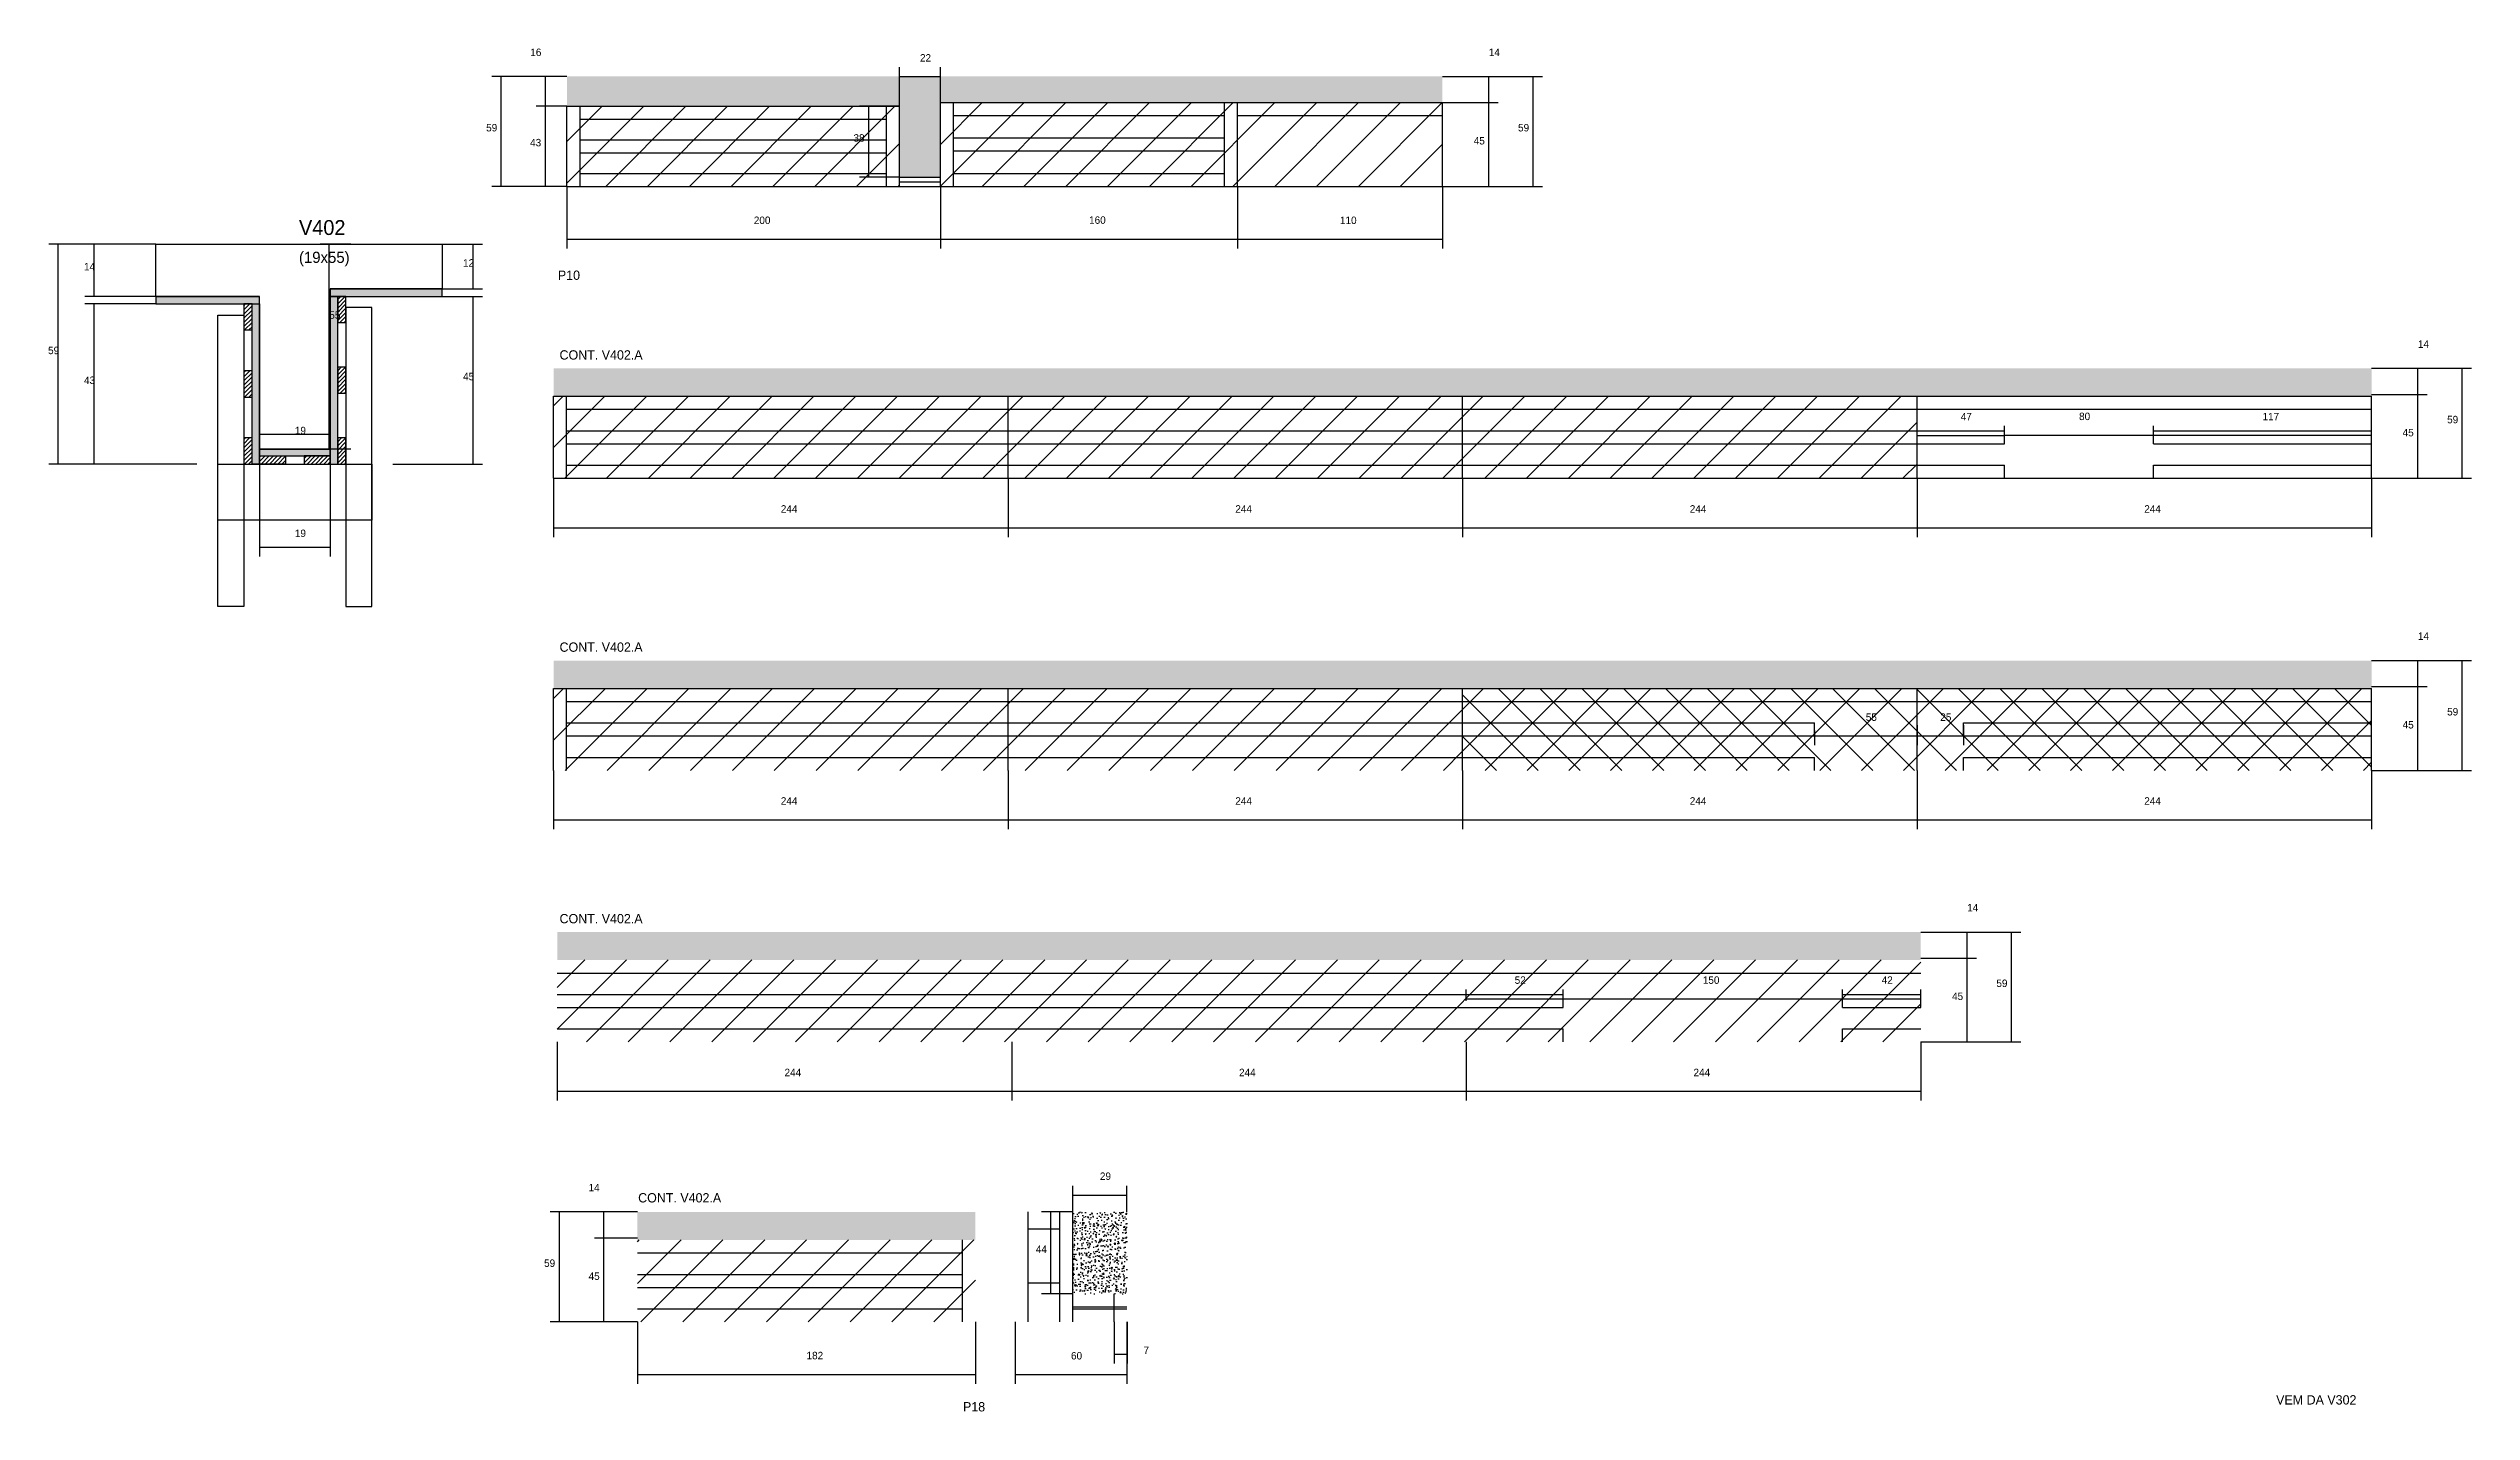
# Model space of a CAD drawing. Header units: metres. Extents: x 3199 to 5706, y 4468 to 5840.
# Drawn here: x 3199 to 4500, y 5108 to 5840 of the extents above; entities that cross this region are included whole.
import ezdxf

# ---------------------------------------------------------------- set-up
doc = ezdxf.new("R2010")
doc.units = ezdxf.units.M
for name, color, linetype in [('CONCRETO', 251, 'Continuous'), ('COTA', 4, 'Continuous'), ('Cota Seção (2x)', 4, 'Continuous'), ('Hachura', 253, 'Continuous'), ('Madeira', 126, 'Continuous'), ('NOMENCLATURA', 7, 'Continuous'), ('Painéis', 200, 'Continuous'), ('REAPROVEITAMENTO', 251, 'Continuous'), ('SARR_2.2x7', 40, 'Continuous'), ('SARR_3.5x7', 81, 'Continuous'), ('SARR_EDITAR', 141, 'Continuous'), ('Texto Seção', 7, 'Continuous')]:
    doc.layers.add(name, color=color, linetype=linetype)

msp = doc.modelspace()

# ---------------------------------------------------------------- texts
at = {"layer": 'COTA'}
for s, p in [('16', (3458.1, 5836.1)), ('22', (3667.3, 5833.1)), ('14', (3972.7, 5836.1)), ('59', (3434.4, 5795.6)), ('43', (3458, 5787.6)), ('38', (3631.6, 5790.1)), ('45', (3964.6, 5788.6)), ('59', (3988.4, 5795.6)), ('200', (3578.1, 5745.9)), ('160', (3758.1, 5746)), ('110', (3892.8, 5745.9)), ('14', (3218.5, 5721)), ('12', (3422, 5723)), ('59', (3199.2, 5676)), ('14', (4471.5, 5679.4)), ('43', (3218.5, 5660)), ('45', (3422, 5662)), ('47', (4226.1, 5640.5)), ('80', (4289.6, 5640.6)), ('117', (4388.1, 5640.5)), ('45', (4463.3, 5631.9)), ('59', (4487.2, 5638.9)), ('244', (3592.6, 5590.9)), ('244', (3836.6, 5590.9)), ('244', (4080.6, 5590.9)), ('244', (4324.6, 5590.9)), ('19', (3331.7, 5577.8)), ('14', (4471.5, 5522.6)), ('55', (4175.1, 5479.1)), ('45', (4463.3, 5475)), ('59', (4487.2, 5482)), ('244', (3592.6, 5434.1)), ('244', (3836.6, 5434.1)), ('244', (4080.6, 5434.1)), ('244', (4324.6, 5434.1)), ('14', (4229.5, 5376.8)), ('52', (3986.6, 5337.9)), ('150', (4087.6, 5337.9)), ('42', (4183.6, 5337.9)), ('59', (4245.2, 5336.2)), ('45', (4221.4, 5329.2)), ('244', (3594.6, 5288.3)), ('244', (3838.6, 5288.3)), ('244', (4082.6, 5288.3)), ('14', (3489.4, 5226.5)), ('29', (3763.9, 5232.6)), ('44', (3729.5, 5193.4)), ('59', (3465.5, 5185.9)), ('45', (3489.4, 5178.9)), ('182', (3606.4, 5136.3)), ('60', (3748.4, 5136.2)), ('7', (3787.3, 5139.1))]:
    msp.add_text(s, height=4, dxfattribs=at).set_placement(p)
at = {"layer": 'Cota Seção (2x)'}
for s, p in [('55', (3350.2, 5695)), ('19', (3331.7, 5633)), ('25', (4215.1, 5479.1))]:
    msp.add_text(s, height=4, dxfattribs=at).set_placement(p)
at = {"layer": 'NOMENCLATURA'}
for s, p in [('P10', (3472.9, 5715.9)), ('P18', (3690.4, 5108.3))]:
    msp.add_text(s, height=5, dxfattribs=at).set_placement(p)
at = {"layer": 'Texto Seção'}
for s, height, p in [('V402', 8, (3333.9, 5740)), ('(19x55)', 6, (3333.9, 5725)), ('CONT. V402.A', 5, (3473.8, 5673.1)), ('CONT. V402.A', 5, (3473.8, 5516.2)), ('CONT. V402.A', 5, (3473.8, 5370.4)), ('CONT. V402.A', 5, (3516, 5220.5)), ('VEM DA V302', 5, (4395.4, 5112))]:
    msp.add_text(s, height=height, dxfattribs=at).set_placement(p)

# ---------------------------------------------------------------- hatches: boundary and pattern name
at = {"layer": 'COTA'}
h = msp.add_hatch(dxfattribs=at)
h.set_pattern_fill('AR-CONC', scale=0.03)
h.paths.add_polyline_path([(3678.3, 5771.1), (3678.3, 5811.1), (3678.3, 5811.1), (3947.8, 5811.1), (3947.8, 5811.1), (3947.8, 5825.1), (3947.8, 5825.1), (3477.8, 5825.1), (3477.8, 5825.1), (3477.8, 5809.1), (3477.8, 5809.1), (3656.3, 5809.1), (3656.3, 5809.1), (3656.3, 5771.1), (3656.3, 5771.1), (3678.3, 5771.1)])
h = msp.add_hatch(dxfattribs=at)
h.set_pattern_fill('AR-CONC', scale=0.03)
h.paths.add_polyline_path([(4446.6, 5653.4), (4446.6, 5668.4), (4446.6, 5668.4), (3470.6, 5668.4), (3470.6, 5668.4), (3470.6, 5653.4), (3470.6, 5653.4), (4446.6, 5653.4)])
h = msp.add_hatch(dxfattribs=at)
h.set_pattern_fill('AR-CONC', scale=0.03)
h.paths.add_polyline_path([(4446.6, 5496.5), (4446.6, 5511.5), (4446.6, 5511.5), (3470.6, 5511.5), (3470.6, 5511.5), (3470.6, 5496.5), (3470.6, 5496.5), (4446.6, 5496.5)])
h = msp.add_hatch(dxfattribs=at)
h.set_pattern_fill('AR-CONC', scale=0.03)
h.paths.add_polyline_path([(3472.6, 5365.7), (3472.6, 5350.7), (3472.6, 5350.7), (4204.6, 5350.7), (4204.6, 5350.7), (4204.6, 5365.7), (4204.6, 5365.7), (3472.6, 5365.7)])
h = msp.add_hatch(dxfattribs=at)
h.set_pattern_fill('AR-CONC', scale=0.03)
h.paths.add_polyline_path([(3515.6, 5215.4), (3515.6, 5200.4), (3515.6, 5200.4), (3697.1, 5200.4), (3697.1, 5200.4), (3697.1, 5215.4), (3697.1, 5215.4), (3515.6, 5215.4)])
h = msp.add_hatch(dxfattribs=at)
h.set_pattern_fill('AR-CONC', scale=0.03)
h.paths.add_polyline_path([(3778.4, 5171.4), (3778.4, 5215.4), (3778.4, 5215.4), (3749.4, 5215.4), (3749.4, 5215.4), (3749.4, 5171.4), (3749.4, 5171.4), (3778.4, 5171.4)])
at = {"layer": 'Hachura'}
h = msp.add_hatch(color=8, dxfattribs=at)
h.dxf.hatch_style = 1
h.paths.add_polyline_path([(3410.7, 5707), (3410.7, 5711), (3410.7, 5711), (3350.7, 5711), (3350.7, 5711), (3350.7, 5707), (3350.7, 5707), (3410.7, 5707)])
h = msp.add_hatch(color=8, dxfattribs=at)
h.dxf.hatch_style = 1
h.paths.add_polyline_path([(3312.7, 5703), (3312.7, 5707), (3312.7, 5707), (3257.1, 5707), (3257.1, 5707), (3257.1, 5703), (3257.1, 5703), (3312.7, 5703)])
h = msp.add_hatch(dxfattribs=at)
h.set_pattern_fill('ANSI31', scale=0.5)
h.paths.add_polyline_path([(3304.3, 5689), (3308.7, 5689), (3308.7, 5689), (3308.7, 5703), (3308.7, 5703), (3304.3, 5703), (3304.3, 5703), (3304.3, 5689)])
h = msp.add_hatch(color=8, dxfattribs=at)
h.dxf.hatch_style = 1
h.paths.add_polyline_path([(3308.7, 5703), (3312.7, 5703), (3312.7, 5703), (3312.7, 5617), (3312.7, 5617), (3308.7, 5617), (3308.7, 5617), (3308.7, 5703)])
h = msp.add_hatch(color=8, dxfattribs=at)
h.dxf.hatch_style = 1
h.paths.add_polyline_path([(3354.7, 5707), (3350.7, 5707), (3350.7, 5707), (3350.7, 5617), (3350.7, 5617), (3354.7, 5617), (3354.7, 5617), (3354.7, 5707)])
h = msp.add_hatch(dxfattribs=at)
h.set_pattern_fill('ANSI31', scale=0.5)
h.paths.add_polyline_path([(3354.7, 5693), (3359.1, 5693), (3359.1, 5693), (3359.1, 5707), (3359.1, 5707), (3354.7, 5707), (3354.7, 5707), (3354.7, 5693)])
h = msp.add_hatch(dxfattribs=at)
h.set_pattern_fill('ANSI31', scale=0.5)
h.paths.add_polyline_path([(3304.3, 5653), (3308.7, 5653), (3308.7, 5653), (3308.7, 5667), (3308.7, 5667), (3304.3, 5667), (3304.3, 5667), (3304.3, 5653)])
h = msp.add_hatch(dxfattribs=at)
h.set_pattern_fill('ANSI31', scale=0.5)
h.paths.add_polyline_path([(3354.7, 5655), (3359.1, 5655), (3359.1, 5655), (3359.1, 5669), (3359.1, 5669), (3354.7, 5669), (3354.7, 5669), (3354.7, 5655)])
h = msp.add_hatch(dxfattribs=at)
h.set_pattern_fill('ANSI31', scale=0.5)
h.paths.add_polyline_path([(3304.3, 5617), (3308.7, 5617), (3308.7, 5617), (3308.7, 5631), (3308.7, 5631), (3304.3, 5631), (3304.3, 5631), (3304.3, 5617)])
h = msp.add_hatch(color=8, dxfattribs=at)
h.dxf.hatch_style = 1
h.paths.add_polyline_path([(3350.7, 5621.4), (3350.7, 5625), (3350.7, 5625), (3312.7, 5625), (3312.7, 5625), (3312.7, 5621.4), (3312.7, 5621.4), (3350.7, 5621.4)])
h = msp.add_hatch(dxfattribs=at)
h.set_pattern_fill('ANSI31', scale=0.5)
h.paths.add_polyline_path([(3312.7, 5617), (3312.7, 5621.4), (3312.7, 5621.4), (3326.7, 5621.4), (3326.7, 5621.4), (3326.7, 5617), (3326.7, 5617), (3312.7, 5617)])
h = msp.add_hatch(dxfattribs=at)
h.set_pattern_fill('ANSI31', scale=0.5)
h.paths.add_polyline_path([(3350.7, 5617), (3350.7, 5621.4), (3350.7, 5621.4), (3336.7, 5621.4), (3336.7, 5621.4), (3336.7, 5617), (3336.7, 5617), (3350.7, 5617)])
h = msp.add_hatch(dxfattribs=at)
h.set_pattern_fill('ANSI31', scale=0.5)
h.paths.add_polyline_path([(3354.7, 5617), (3359.1, 5617), (3359.1, 5617), (3359.1, 5631), (3359.1, 5631), (3354.7, 5631), (3354.7, 5631), (3354.7, 5617)])
at = {"layer": 'REAPROVEITAMENTO'}
h = msp.add_hatch(dxfattribs=at)
h.set_pattern_fill('ANSI31', scale=5)
h.paths.add_polyline_path([(3656.3, 5766.1), (3656.3, 5809.1), (3656.3, 5809.1), (3477.8, 5809.1), (3477.8, 5809.1), (3477.8, 5766.1), (3477.8, 5766.1), (3656.3, 5766.1)])
h = msp.add_hatch(dxfattribs=at)
h.set_pattern_fill('ANSI31', scale=5)
h.paths.add_polyline_path([(3947.8, 5766.1), (3947.8, 5811.1), (3947.8, 5811.1), (3678.3, 5811.1), (3678.3, 5811.1), (3678.3, 5766.1), (3678.3, 5766.1), (3947.8, 5766.1)])
h = msp.add_hatch(dxfattribs=at)
h.set_pattern_fill('ANSI31', scale=5)
h.paths.add_polyline_path([(4202.6, 5609.4), (4202.6, 5653.4), (4202.6, 5653.4), (3470.6, 5653.4), (3470.6, 5653.4), (3470.6, 5609.4), (3470.6, 5609.4), (4202.6, 5609.4)])
h = msp.add_hatch(dxfattribs=at)
h.set_pattern_fill('ANSI31', scale=5)
h.paths.add_polyline_path([(3470.6, 5496.5), (3470.6, 5452.5), (3470.6, 5452.5), (3958.6, 5452.5), (3958.6, 5452.5), (3958.6, 5496.5), (3958.6, 5496.5), (3470.6, 5496.5)])
h = msp.add_hatch(dxfattribs=at)
h.set_pattern_fill('ANSI37', scale=5)
h.paths.add_polyline_path([(4446.6, 5452.5), (4446.6, 5496.5), (4446.6, 5496.5), (3958.6, 5496.5), (3958.6, 5496.5), (3958.6, 5452.5), (3958.6, 5452.5), (4446.6, 5452.5)])
h = msp.add_hatch(dxfattribs=at)
h.set_pattern_fill('ANSI31', scale=5)
h.paths.add_polyline_path([(3472.6, 5350.7), (3472.6, 5306.7), (3472.6, 5306.7), (4204.6, 5306.7), (4204.6, 5306.7), (4204.6, 5350.7), (4204.6, 5350.7), (3472.6, 5350.7)])
h = msp.add_hatch(dxfattribs=at)
h.set_pattern_fill('ANSI31', scale=5)
h.paths.add_polyline_path([(3697.1, 5156.4), (3697.1, 5200.4), (3697.1, 5200.4), (3515.6, 5200.4), (3515.6, 5200.4), (3515.6, 5156.4), (3515.6, 5156.4), (3697.1, 5156.4)])

# ---------------------------------------------------------------- linework, layer by layer
at = {"layer": 'CONCRETO'}
msp.add_lwpolyline([(3257.1, 5707), (3257.1, 5735), (3410.7, 5735), (3410.7, 5711), (3350.7, 5711), (3350.7, 5625), (3312.7, 5625), (3312.7, 5707)], close=True, dxfattribs=at)
at = {"layer": 'COTA'}
for p, q in [((3656.3, 5809.1), (3656.3, 5830.1)), ((3678.3, 5811.1), (3678.3, 5830.1)), ((3477.8, 5825.1), (3437.5, 5825.1)), ((3442.5, 5766.1), (3442.5, 5825.1)), ((3477.8, 5825.1), (3461.3, 5825.1)), ((3466.3, 5809.1), (3466.3, 5825.1)), ((3656.3, 5825.1), (3678.3, 5825.1)), ((3947.8, 5825.1), (3977.7, 5825.1)), ((3947.8, 5825.1), (4001.6, 5825.1)), ((3972.7, 5811.1), (3972.7, 5825.1)), ((3996.6, 5766.1), (3996.6, 5825.1)), ((3477.8, 5809.1), (3461.3, 5809.1)), ((3477.8, 5809.1), (3461.3, 5809.1)), ((3466.3, 5766.1), (3466.3, 5809.1)), ((3656.3, 5809.1), (3634.9, 5809.1)), ((3639.9, 5771.1), (3639.9, 5809.1)), ((3947.8, 5811.1), (3977.7, 5811.1)), ((3947.8, 5811.1), (3977.7, 5811.1)), ((3972.7, 5766.1), (3972.7, 5811.1)), ((3477.8, 5766.1), (3437.5, 5766.1)), ((3477.8, 5766.1), (3461.3, 5766.1)), ((3477.8, 5766.1), (3477.8, 5732.8)), ((3656.3, 5771.1), (3634.9, 5771.1)), ((3678.3, 5766.1), (3678.3, 5732.8)), ((3678.3, 5766.1), (3678.3, 5732.8)), ((3837.8, 5766.1), (3837.8, 5732.8)), ((3837.8, 5766.1), (3837.8, 5732.8)), ((3947.8, 5766.1), (3977.7, 5766.1)), ((3947.8, 5766.1), (4001.6, 5766.1)), ((3947.8, 5766.1), (3947.8, 5732.8)), ((3477.8, 5737.8), (3678.3, 5737.8)), ((3678.3, 5737.8), (3837.8, 5737.8)), ((3837.8, 5737.8), (3947.8, 5737.8)), ((3257.1, 5735), (3199.7, 5735)), ((3204.7, 5617), (3204.7, 5735)), ((3257.1, 5735), (3219, 5735)), ((3224, 5707), (3224, 5735)), ((3410.7, 5735), (3432.5, 5735)), ((3427.5, 5711), (3427.5, 5735)), ((3410.7, 5711), (3432.5, 5711)), ((3257.1, 5707), (3219, 5707)), ((3257.1, 5703), (3219, 5703)), ((3224, 5617), (3224, 5703)), ((3410.7, 5707), (3432.5, 5707)), ((3427.5, 5617), (3427.5, 5707)), ((4446.6, 5668.4), (4476.5, 5668.4)), ((4446.6, 5668.4), (4500.3, 5668.4)), ((4471.5, 5654.4), (4471.5, 5668.4)), ((4495.3, 5609.4), (4495.3, 5668.4)), ((4446.6, 5654.4), (4476.5, 5654.4)), ((4446.6, 5654.4), (4476.5, 5654.4)), ((4471.5, 5609.4), (4471.5, 5654.4)), ((4202.6, 5631.4), (4202.6, 5637.4)), ((4249.6, 5632.4), (4249.6, 5637.5)), ((4249.6, 5631.4), (4249.6, 5637.4)), ((4329.6, 5632.5), (4329.6, 5637.5)), ((4329.6, 5632.4), (4329.6, 5637.5)), ((4446.6, 5627.9), (4446.6, 5637.5)), ((4202.6, 5632.4), (4249.6, 5632.4)), ((4249.6, 5632.5), (4329.6, 5632.5)), ((4329.6, 5632.5), (4446.6, 5632.5)), ((3279.1, 5617), (3199.7, 5617)), ((3279.1, 5617), (3219, 5617)), ((3312.7, 5617), (3312.7, 5567.3)), ((3350.7, 5617), (3350.7, 5567.3)), ((3384.3, 5617), (3432.5, 5617)), ((3470.6, 5609.4), (3470.6, 5577.8)), ((3714.6, 5609.4), (3714.6, 5577.8)), ((3714.6, 5609.4), (3714.6, 5577.8)), ((3958.6, 5609.4), (3958.6, 5577.8)), ((3958.6, 5609.4), (3958.6, 5577.8)), ((4202.6, 5609.4), (4202.6, 5577.8)), ((4202.6, 5609.4), (4202.6, 5577.8)), ((4446.6, 5609.4), (4476.5, 5609.4)), ((4446.6, 5609.4), (4500.3, 5609.4)), ((4446.6, 5609.4), (4446.6, 5577.8)), ((3470.6, 5582.8), (3714.6, 5582.8)), ((3714.6, 5582.8), (3958.6, 5582.8)), ((3958.6, 5582.8), (4202.6, 5582.8)), ((4202.6, 5582.8), (4446.6, 5582.8)), ((3312.7, 5572.3), (3350.7, 5572.3)), ((4446.6, 5511.5), (4476.5, 5511.5)), ((4446.6, 5511.5), (4500.3, 5511.5)), ((4471.5, 5497.5), (4471.5, 5511.5)), ((4495.3, 5452.5), (4495.3, 5511.5)), ((4446.6, 5497.5), (4476.5, 5497.5)), ((4446.6, 5497.5), (4476.5, 5497.5)), ((4471.5, 5452.5), (4471.5, 5497.5)), ((4147.6, 5474), (4147.6, 5466)), ((4147.6, 5471), (4202.6, 5471)), ((4202.6, 5471), (4202.6, 5476)), ((3470.6, 5452.5), (3470.6, 5421)), ((3714.6, 5452.5), (3714.6, 5421)), ((3714.6, 5452.5), (3714.6, 5421)), ((3958.6, 5452.5), (3958.6, 5421)), ((3958.6, 5452.5), (3958.6, 5421)), ((4202.6, 5452.5), (4202.6, 5421)), ((4202.6, 5452.5), (4202.6, 5421)), ((4446.6, 5452.5), (4476.5, 5452.5)), ((4446.6, 5452.5), (4500.3, 5452.5)), ((4446.6, 5452.5), (4446.6, 5421)), ((3470.6, 5426), (3714.6, 5426)), ((3714.6, 5426), (3958.6, 5426)), ((3958.6, 5426), (4202.6, 5426)), ((4202.6, 5426), (4446.6, 5426)), ((4204.6, 5365.7), (4234.5, 5365.7)), ((4204.6, 5365.7), (4258.4, 5365.7)), ((4229.5, 5351.7), (4229.5, 5365.7)), ((4253.4, 5306.7), (4253.4, 5365.7)), ((4204.6, 5351.7), (4234.5, 5351.7)), ((4204.6, 5351.7), (4234.5, 5351.7)), ((4229.5, 5306.7), (4229.5, 5351.7)), ((3960.6, 5328.7), (3960.6, 5334.8)), ((4012.6, 5328.7), (4012.6, 5334.8)), ((4012.6, 5329.8), (4012.6, 5334.8)), ((4162.6, 5329.8), (4162.6, 5334.8)), ((4162.6, 5329.8), (4162.6, 5334.8)), ((4204.6, 5325.2), (4204.6, 5334.8)), ((3960.6, 5329.8), (4012.6, 5329.8)), ((4012.6, 5329.8), (4162.6, 5329.8)), ((4162.6, 5329.8), (4204.6, 5329.8)), ((3472.6, 5306.7), (3472.6, 5275.2)), ((3716.6, 5306.7), (3716.6, 5275.2)), ((3716.6, 5306.7), (3716.6, 5275.2)), ((3960.6, 5306.7), (3960.6, 5275.2)), ((3960.6, 5306.7), (3960.6, 5275.2)), ((4204.6, 5306.7), (4234.5, 5306.7)), ((4204.6, 5306.7), (4258.4, 5306.7)), ((4204.6, 5306.7), (4204.6, 5275.2)), ((3472.6, 5280.2), (3716.6, 5280.2)), ((3716.6, 5280.2), (3960.6, 5280.2)), ((3960.6, 5280.2), (4204.6, 5280.2)), ((3749.4, 5215.4), (3749.4, 5229.5)), ((3749.4, 5224.5), (3778.4, 5224.5)), ((3778.4, 5215.4), (3778.4, 5229.5)), ((3515.6, 5215.4), (3468.7, 5215.4)), ((3473.7, 5156.4), (3473.7, 5215.4)), ((3515.6, 5215.4), (3492.5, 5215.4)), ((3497.5, 5201.4), (3497.5, 5215.4)), ((3749.4, 5215.4), (3732.6, 5215.4)), ((3737.6, 5171.4), (3737.6, 5215.4)), ((3515.6, 5201.4), (3492.5, 5201.4)), ((3515.6, 5201.4), (3492.5, 5201.4)), ((3497.5, 5156.4), (3497.5, 5201.4)), ((3749.4, 5171.4), (3732.6, 5171.4)), ((3515.6, 5156.4), (3468.7, 5156.4)), ((3515.6, 5156.4), (3492.5, 5156.4)), ((3515.6, 5156.4), (3515.6, 5123.1)), ((3697.1, 5156.4), (3697.1, 5123.1)), ((3718.4, 5156.4), (3718.4, 5123.1)), ((3771.5, 5156.4), (3771.5, 5134.1)), ((3778.4, 5156.4), (3778.4, 5123.1)), ((3778.5, 5156.4), (3778.5, 5134.1)), ((3771.5, 5139.1), (3778.5, 5139.1)), ((3515.6, 5128.1), (3697.1, 5128.1)), ((3718.4, 5128.1), (3778.4, 5128.1))]:
    msp.add_line(p, q, dxfattribs=at)
at = {"layer": 'Cota Seção (2x)'}
for p, q in [((3361.7, 5735), (3345.2, 5735)), ((3350.2, 5625), (3350.2, 5735)), ((3312.7, 5617), (3312.7, 5638)), ((3312.7, 5633), (3350.7, 5633)), ((3350.7, 5617), (3350.7, 5638)), ((3361.7, 5625), (3345.2, 5625)), ((4202.6, 5476.8), (4202.6, 5466)), ((4227.6, 5476.8), (4227.6, 5466)), ((4202.6, 5471), (4227.6, 5471))]:
    msp.add_line(p, q, dxfattribs=at)
at = {"layer": 'Madeira'}
for points in [[(3304.3, 5689), (3308.7, 5689), (3308.7, 5703), (3304.3, 5703)], [(3354.7, 5693), (3359.1, 5693), (3359.1, 5707), (3354.7, 5707)], [(3304.3, 5653), (3308.7, 5653), (3308.7, 5667), (3304.3, 5667)], [(3354.7, 5655), (3359.1, 5655), (3359.1, 5669), (3354.7, 5669)], [(3304.3, 5617), (3308.7, 5617), (3308.7, 5631), (3304.3, 5631)], [(3312.7, 5617), (3312.7, 5621.4), (3326.7, 5621.4), (3326.7, 5617)], [(3350.7, 5617), (3350.7, 5621.4), (3336.7, 5621.4), (3336.7, 5617)], [(3354.7, 5617), (3359.1, 5617), (3359.1, 5631), (3354.7, 5631)]]:
    msp.add_lwpolyline(points, close=True, dxfattribs=at)
at = {"layer": 'Painéis'}
for p, q in [((3477.8, 5809.1), (3656.3, 5809.1)), ((3477.8, 5766.1), (3477.8, 5809.1)), ((3656.3, 5771.1), (3656.3, 5809.1)), ((3678.3, 5811.1), (3837.8, 5811.1)), ((3678.3, 5766.1), (3678.3, 5811.1)), ((3837.8, 5811.1), (3947.8, 5811.1)), ((3837.8, 5766.1), (3837.8, 5811.1)), ((3947.8, 5766.1), (3947.8, 5811.1)), ((3477.8, 5766.1), (3678.3, 5766.1)), ((3656.3, 5771.1), (3678.3, 5771.1)), ((3678.3, 5766.1), (3678.3, 5771.1)), ((3678.3, 5766.1), (3837.8, 5766.1)), ((3837.8, 5766.1), (3947.8, 5766.1)), ((3350.7, 5711), (3410.7, 5711)), ((3257.1, 5707), (3312.7, 5707)), ((3470.6, 5653.4), (4446.6, 5653.4)), ((3470.6, 5609.4), (3470.6, 5653.4)), ((3714.6, 5609.4), (3714.6, 5653.4)), ((3958.6, 5609.4), (3958.6, 5653.4)), ((4202.6, 5609.4), (4202.6, 5653.4)), ((4446.6, 5609.4), (4446.6, 5653.4)), ((3312.7, 5625), (3350.7, 5625)), ((3470.6, 5609.4), (4446.6, 5609.4)), ((3470.6, 5496.5), (4446.6, 5496.5)), ((3470.6, 5452.5), (3470.6, 5496.5)), ((3714.6, 5452.5), (3714.6, 5496.5)), ((3958.6, 5452.5), (3958.6, 5496.5)), ((4202.6, 5452.5), (4202.6, 5496.5)), ((4446.6, 5452.5), (4446.6, 5496.5))]:
    msp.add_line(p, q, dxfattribs=at)
for points in [[(3410.7, 5707), (3410.7, 5711), (3350.7, 5711), (3350.7, 5707)], [(3312.7, 5703), (3312.7, 5707), (3257.1, 5707), (3257.1, 5703)], [(3308.7, 5703), (3312.7, 5703), (3312.7, 5617), (3308.7, 5617)], [(3354.7, 5707), (3350.7, 5707), (3350.7, 5617), (3354.7, 5617)], [(3350.7, 5621.4), (3350.7, 5625), (3312.7, 5625), (3312.7, 5621.4)]]:
    msp.add_lwpolyline(points, close=True, dxfattribs=at)
at = {"layer": 'SARR_2.2x7'}
for p, q in [((3484.8, 5766.1), (3484.8, 5809.1)), ((3484.8, 5802.1), (3649.3, 5802.1)), ((3649.3, 5766.1), (3649.3, 5809.1)), ((3656.3, 5766.1), (3656.3, 5809.1)), ((3685.3, 5766.1), (3685.3, 5811.1)), ((3685.3, 5804.1), (3830.8, 5804.1)), ((3830.8, 5766.1), (3830.8, 5811.1)), ((3837.8, 5804.1), (3947.8, 5804.1)), ((3484.8, 5791.1), (3649.3, 5791.1)), ((3685.3, 5792.1), (3830.8, 5792.1)), ((3484.8, 5784.1), (3649.3, 5784.1)), ((3685.3, 5785.1), (3830.8, 5785.1)), ((3484.8, 5773.1), (3649.3, 5773.1)), ((3685.3, 5773.1), (3830.8, 5773.1)), ((3477.5, 5609.4), (3477.5, 5653.4)), ((3477.5, 5646.4), (3714.6, 5646.4)), ((3714.6, 5646.4), (3958.6, 5646.4)), ((3958.6, 5646.4), (4202.6, 5646.4)), ((4202.6, 5646.4), (4446.6, 5646.4)), ((3477.5, 5634.9), (3714.6, 5634.9)), ((3714.6, 5634.9), (3958.6, 5634.9)), ((3958.6, 5634.9), (4202.6, 5634.9)), ((4202.6, 5634.9), (4249.6, 5634.9)), ((4249.6, 5627.9), (4249.6, 5634.9)), ((4329.6, 5634.9), (4446.6, 5634.9)), ((4329.6, 5627.9), (4329.6, 5634.9)), ((3477.5, 5627.9), (3714.6, 5627.9)), ((3714.6, 5627.9), (3958.6, 5627.9)), ((3958.6, 5627.9), (4202.6, 5627.9)), ((4202.6, 5627.9), (4249.6, 5627.9)), ((4329.6, 5627.9), (4446.6, 5627.9)), ((3477.5, 5616.4), (3714.6, 5616.4)), ((3714.6, 5616.4), (3958.6, 5616.4)), ((3958.6, 5616.4), (4202.6, 5616.4)), ((4202.6, 5616.4), (4249.6, 5616.4)), ((4249.6, 5609.4), (4249.6, 5616.4)), ((4329.6, 5616.4), (4446.6, 5616.4)), ((4329.6, 5609.4), (4329.6, 5616.4)), ((3477.5, 5452.5), (3477.5, 5496.5)), ((3477.5, 5489.5), (3714.6, 5489.5)), ((3477.5, 5478), (3714.6, 5478)), ((3714.6, 5489.5), (3958.6, 5489.5)), ((3714.6, 5478), (3958.6, 5478)), ((3958.6, 5489.5), (4202.6, 5489.5)), ((3958.6, 5478), (4147.6, 5478)), ((4147.6, 5471), (4147.6, 5478)), ((4202.6, 5489.5), (4446.6, 5489.5)), ((4227.6, 5478), (4446.6, 5478)), ((4227.6, 5471), (4227.6, 5478)), ((3477.5, 5471), (3714.6, 5471)), ((3714.6, 5471), (3958.6, 5471)), ((3958.6, 5471), (4147.6, 5471)), ((4227.6, 5471), (4446.6, 5471)), ((3477.5, 5459.5), (3714.6, 5459.5)), ((3714.6, 5459.5), (3958.6, 5459.5)), ((3958.6, 5459.5), (4147.6, 5459.5)), ((4147.6, 5452.5), (4147.6, 5459.5)), ((4227.6, 5459.5), (4446.6, 5459.5)), ((4227.6, 5452.4), (4227.6, 5459.5)), ((3472.6, 5343.7), (3716.6, 5343.7)), ((3716.6, 5343.7), (3960.6, 5343.7)), ((3960.6, 5343.7), (4204.6, 5343.7)), ((3472.6, 5332.2), (3716.6, 5332.2)), ((3472.6, 5325.2), (3716.6, 5325.2)), ((3716.6, 5332.2), (3960.6, 5332.2)), ((3716.6, 5325.2), (3960.6, 5325.2)), ((3960.6, 5332.2), (4012.6, 5332.2)), ((3960.6, 5325.2), (4012.6, 5325.2)), ((4012.6, 5325.2), (4012.6, 5332.2)), ((4162.6, 5332.2), (4204.6, 5332.2)), ((4162.6, 5325.2), (4162.6, 5332.2)), ((4162.6, 5325.2), (4204.6, 5325.2)), ((3472.6, 5313.7), (3716.6, 5313.7)), ((3716.6, 5313.7), (3960.6, 5313.7)), ((3960.6, 5313.7), (4012.6, 5313.7)), ((4012.6, 5306.7), (4012.6, 5313.7)), ((4162.6, 5313.7), (4204.6, 5313.7)), ((4162.6, 5306.7), (4162.6, 5313.7)), ((3725.4, 5156.4), (3725.4, 5215.4)), ((3725.4, 5206.4), (3742.4, 5206.4)), ((3742.4, 5156.4), (3742.4, 5215.4)), ((3749.4, 5156.4), (3749.4, 5215.4)), ((3515.6, 5193.4), (3690.2, 5193.4)), ((3690.2, 5156.4), (3690.2, 5200.4)), ((3515.6, 5181.9), (3690.2, 5181.9)), ((3515.6, 5174.9), (3690.2, 5174.9)), ((3725.4, 5177.4), (3742.4, 5177.4)), ((3771.5, 5156.4), (3771.5, 5171.4)), ((3515.6, 5163.4), (3690.2, 5163.4)), ((3749.4, 5164.4), (3778.4, 5164.4)), ((3749.4, 5163.4), (3778.4, 5163.4))]:
    msp.add_line(p, q, dxfattribs=at)
at = {"layer": 'SARR_3.5x7'}
for points in [[(3373.1, 5701), (3359.1, 5701), (3359.1, 5540.5), (3373.1, 5540.5)], [(3290.3, 5697), (3304.3, 5697), (3304.3, 5540.5), (3290.3, 5540.5)], [(3290.3, 5617), (3373.1, 5617), (3373.1, 5586.9), (3290.3, 5586.9)]]:
    msp.add_lwpolyline(points, close=True, dxfattribs=at)
at = {"layer": 'SARR_EDITAR'}
msp.add_line((3656.3, 5768.6), (3678.3, 5768.6), dxfattribs=at)

msp.set_redraw_order([(e.dxf.handle, doc.entitydb.next_handle()) for e in msp.query("TEXT MTEXT ATTDEF DIMENSION ARC_DIMENSION")])  # texts and dimensions are drawn at this point

doc.saveas('drawing.dxf')
